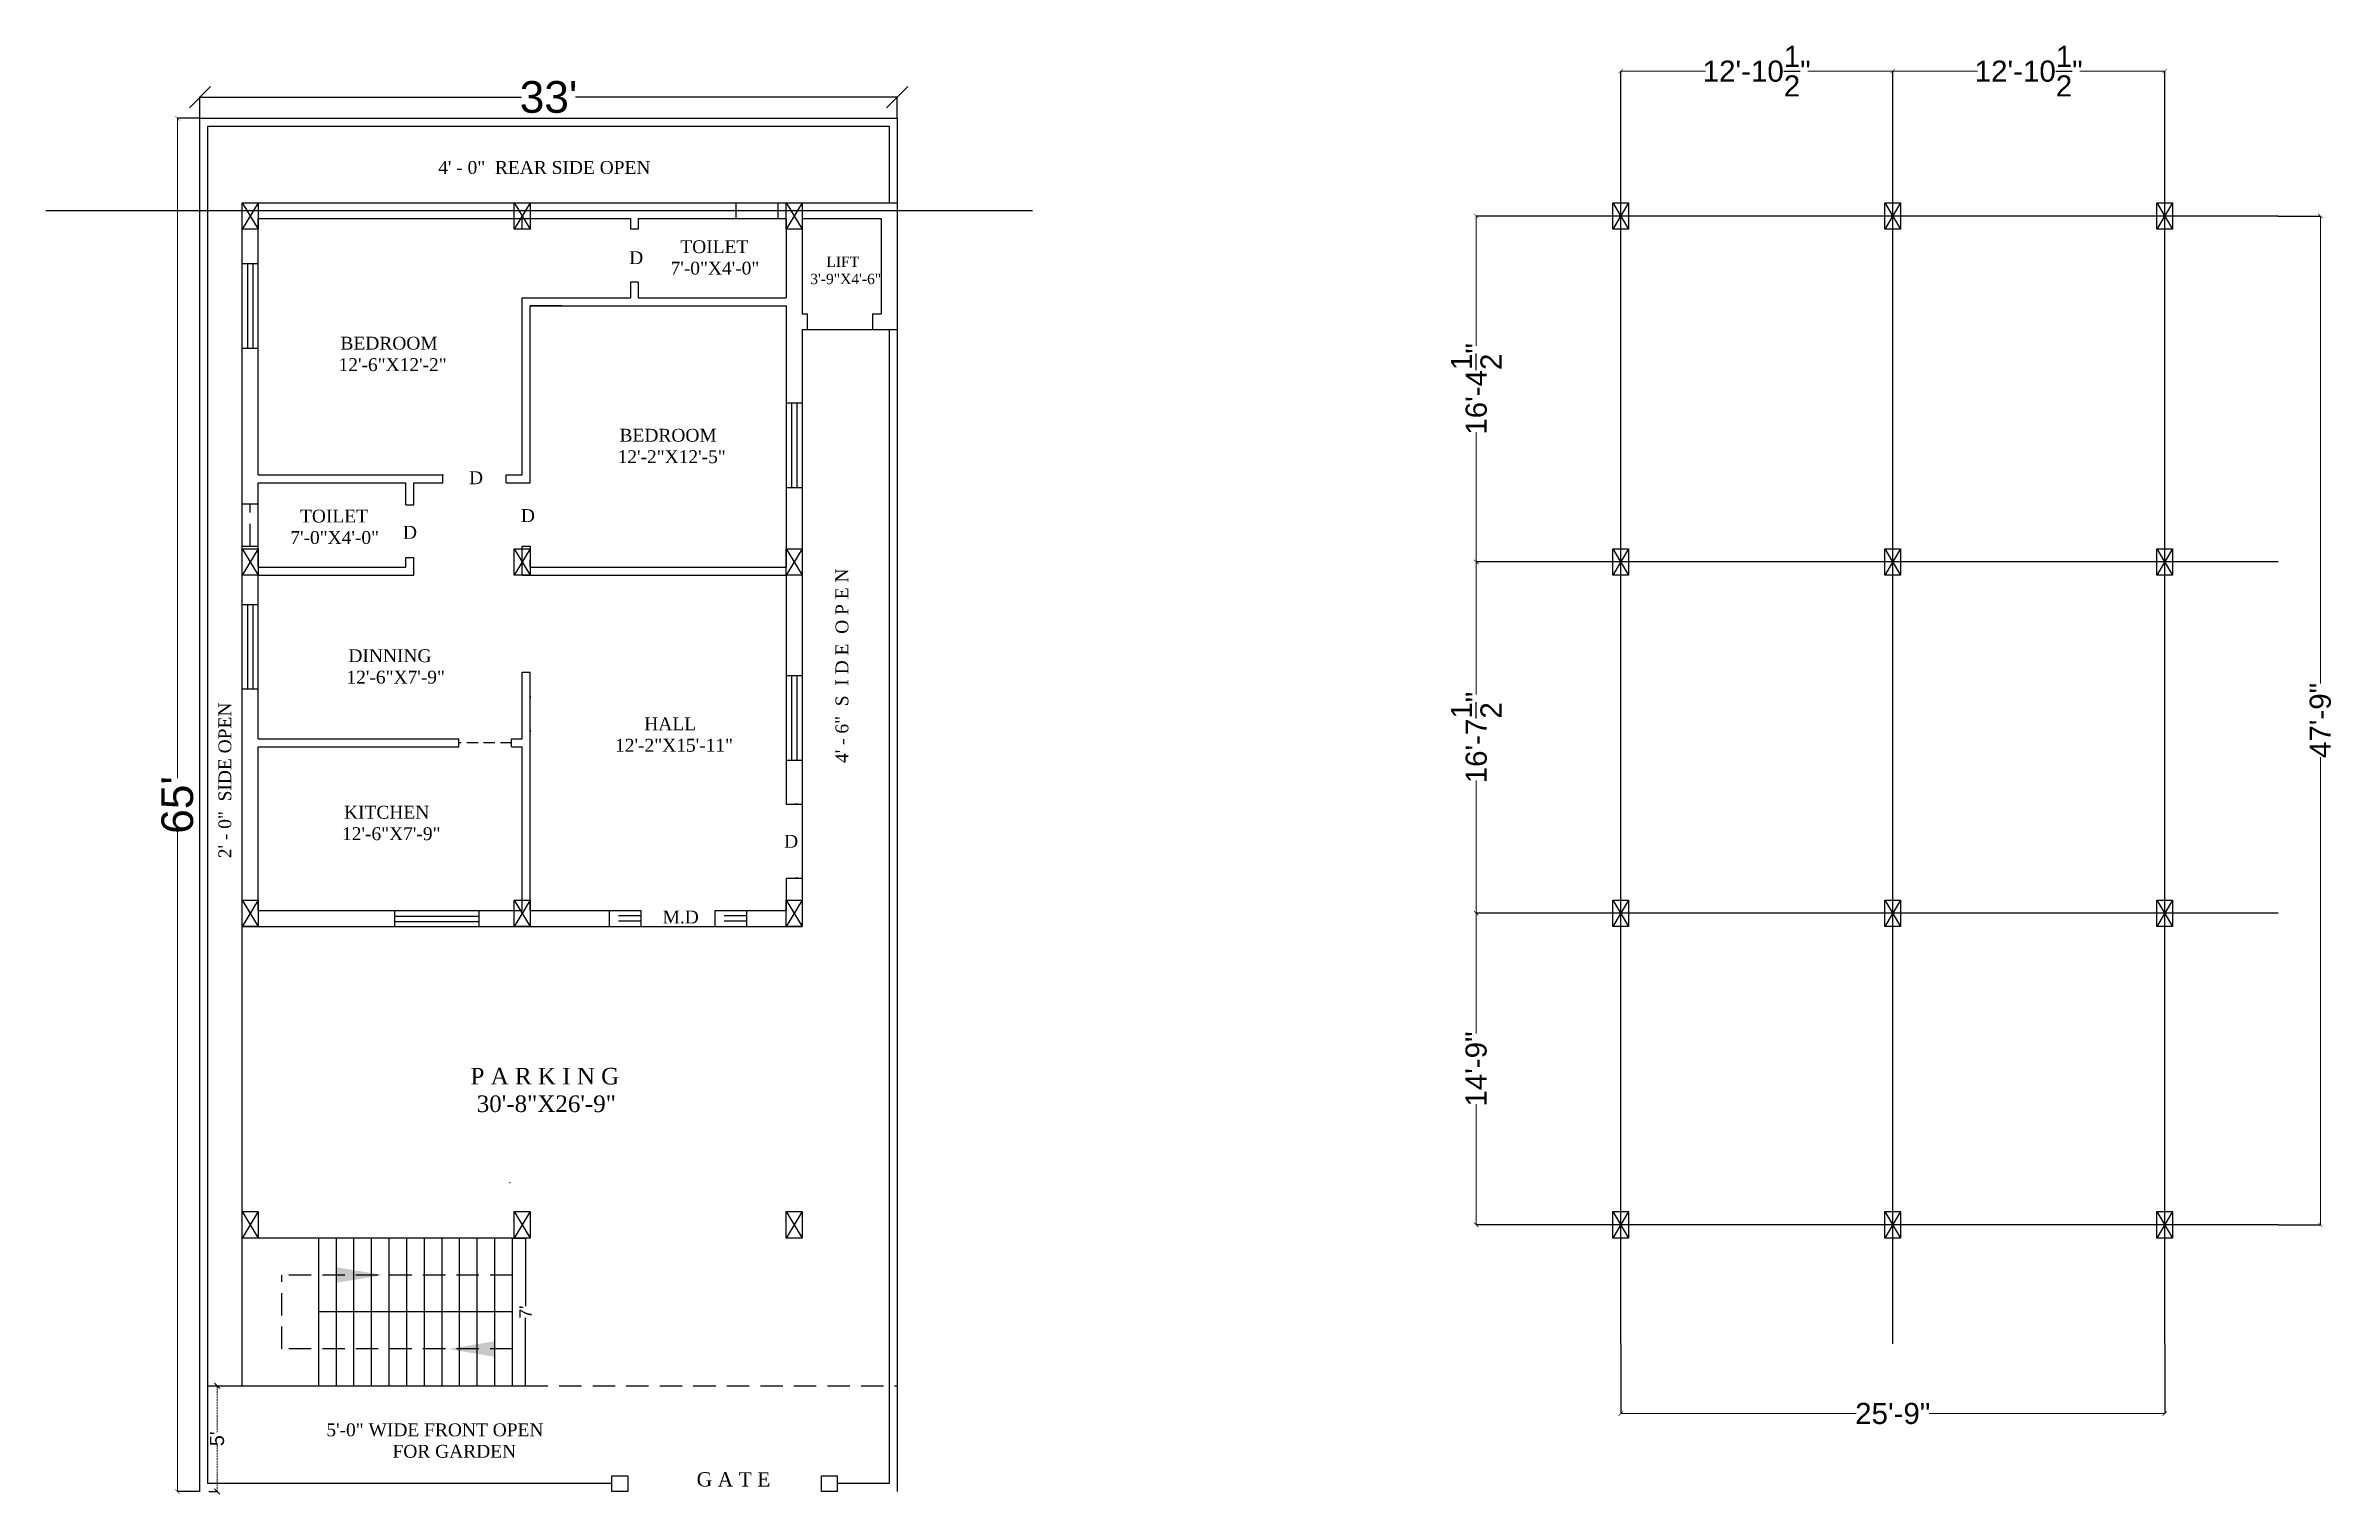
# Model space of a CAD drawing. Header units: inches. Extents: x 572007 to 584304, y -133032 to -127720.
# Drawn here: x 579729 to 581029, y -132217 to -131395 of the extents above; entities that cross this region are included whole.
import ezdxf

# ---------------------------------------------------------------- set-up
doc = ezdxf.new("R2010")
doc.units = ezdxf.units.IN
doc.header["$LTSCALE"] = 2
doc.header["$MEASUREMENT"] = 0
doc.header["$PDSIZE"] = 60727.40515
doc.linetypes.add('DASHED', pattern=[0.75, 0.5, -0.25])
doc.linetypes.add('HIDDEN', pattern=[9.525, 6.35, -3.175])
doc.styles.add('MtXpl_Times_New_Roma', font='times.ttf')
doc.styles.get("Standard").update_dxf_attribs({"font": 'arial.ttf'})
doc.dimstyles.new('Standard$0', dxfattribs={"dimtxt": 12, "dimasz": 2.5, "dimexe": 0, "dimexo": 0, "dimgap": 0, "dimtad": 0, "dimdec": 1, "dimzin": 0, "dimdsep": 46, "dimlunit": 4, "dimtxsty": 'Standard', "dimblk": 'ARCHTICK', "dimcen": 15.09, "dimclrd": 47, "dimadec": 0, "dimazin": 0, "dimtfac": 1, "dimtdec": 1, "dimtofl": 0, "dimtmove": 0, "dimatfit": 3, "dimldrblk": 'ARCHTICK', "dimfxl": 1, "dimtolj": 1, "dimtzin": 0, "dimlwd": 20, "dimarcsym": 0})

msp = doc.modelspace()

# ---------------------------------------------------------------- texts
at = {"color": 174, "true_color": 0x0000a3, "style": 'MtXpl_Times_New_Roma'}
for s, height, p in [('4\' - 0"  REAR SIDE OPEN', 7.3089, (579951.89, -131467.37)), ('D', 7.31, (580060.39, -131518.6)), ('    LIFT', 5.847, (580163.57, -131520.22)), ('3\'-9"X4\'-6"', 5.8471, (580163.22, -131529.97)), ('BEDROOM', 7.309, (579896.39, -131567.18)), ('12\'-6"X12\'-2"', 7.3089, (579895.3, -131579.37)), ('BEDROOM', 7.309, (580054.89, -131619.47)), ('12\'-2"X12\'-5"', 7.3089, (580053.8, -131631.65)), ('D', 7.31, (579969.39, -131643.6)), ('D', 7.31, (579998.89, -131665.1)), ('D', 7.31, (579931.89, -131674.6)), ('DINNING', 7.309, (579900.88, -131744.68)), ('12\'-6"X7\'-9"', 7.3089, (579899.8, -131756.87)), ('KITCHEN', 7.309, (579898.39, -131833.6)), ('12\'-6"X7\'-9"', 7.3089, (579897.3, -131845.78)), ('D', 7.31, (580148.39, -131850.1)), ('M.D', 7.309, (580079.39, -131893.1)), ('  G A T E', 8.121, (580092.57, -132212.91))]:
    msp.add_text(s, height=height, dxfattribs=at).set_placement(p)
for s, p in [('4\' - 6"  S  I D E  O P E N', (580184.88, -131801.96)), ('2\' - 0"  SIDE OPEN', (579834.38, -131856.03))]:
    msp.add_text(s, height=7.3089, rotation=90, dxfattribs=at).set_placement(p)
at = {"linetype": 'ByBlock', "insert": (580014.57, -131423.79), "char_height": 18, "attachment_point": 5}
msp.add_mtext("\\A1;33'", dxfattribs=at)
at = {"color": 174, "true_color": 0x0000a3, "attachment_point": 1, "style": 'MtXpl_Times_New_Roma'}
for s, width, gutter_width, insert, char_height in [('  TOILET\\P7\'-0"X4\'-0" ', 93.06, 1267.28, (580083.9, -131505.06), 7.3089), ('  TOILET\\P7\'-0"X4\'-0" ', 93.06, 1267.28, (579867.9, -131658.06), 7.3089), ('      HALL \\P12\'-2"X15\'-11" ', 93.06, 1267.28, (580052.4, -131776.06), 7.3089), ('   P A R K I N G\\P    30\'-8"X26\'-9" ', 119.7683, 1630.99, (579959.59, -131975.13), 9.4066), ('\\pxqc;5\'-0" WIDE FRONT OPEN         FOR GARDEN ', 123.2473, 1267.28, (579888.4, -132177.06), 7.3089)]:
    msp.add_mtext_dynamic_manual_height_columns(s, width=width, gutter_width=gutter_width, heights=[0], dxfattribs=dict(at, insert=insert, char_height=char_height))
at = {"color": 182, "linetype": 'ByBlock', "insert": (580001.57, -132113.79), "char_height": 7, "attachment_point": 5, "rotation": 90}
msp.add_mtext("\\A1;7'", dxfattribs=at)

# ---------------------------------------------------------------- blocks, each defined once
blk = doc.blocks.new('_Oblique')
at = {"color": 0, "linetype": 'ByBlock', "lineweight": -2}
blk.add_line((-0.5, -0.5), (0.5, 0.5), dxfattribs=at)
blk = doc.blocks.new('*D30')
at = {"color": 0, "lineweight": -2, "transparency": 16777216}
for p, q in [((579821.6, -132155.8), (579826.3, -132155.8)), ((579821.6, -132215.8), (579826.3, -132215.8))]:
    blk.add_line(p, q, dxfattribs=at)
at = {"color": 47, "linetype": 'DASHED', "lineweight": 15, "transparency": 16777216}
for p, q in [((579826.3, -132155.8), (579826.3, -132182.1)), ((579826.3, -132215.8), (579826.3, -132189.5))]:
    blk.add_line(p, q, dxfattribs=at)
at = {"layer": 'DEFPOINTS', "color": 0, "transparency": 16777216}
for p in [(579819.6, -132155.8), (579819.6, -132215.8), (579826.3, -132215.8)]:
    blk.add_point(p, dxfattribs=at)
at = {"color": 47, "lineweight": 15, "transparency": 16777216, "xscale": 3, "yscale": 3, "zscale": 3}
for p, rotation in [((579826.3, -132155.8), 90), ((579826.3, -132215.8), 270)]:
    blk.add_blockref('_Oblique', p, dxfattribs=dict(at, rotation=rotation))
at = {"transparency": 16777216, "insert": (579826.3, -132185.8), "char_height": 12, "attachment_point": 5, "rotation": 90}
blk.add_mtext("\\A1;{\\H0.66667x;5'}", dxfattribs=at)
blk = doc.blocks.new('_ArchTick')
at = {"color": 0, "linetype": 'ByBlock', "const_width": 0.15}
blk.add_lwpolyline([(-0.5, -0.5), (0.5, 0.5)], dxfattribs=at)
blk = doc.blocks.new('*D31')
at = {"color": 0, "linetype": 'Continuous', "lineweight": -2, "transparency": 16777216}
for p, q in [((579816.6, -131435.8), (579803.8, -131435.8)), ((579816.6, -132215.8), (579803.8, -132215.8))]:
    blk.add_line(p, q, dxfattribs=at)
at = {"color": 47, "lineweight": 20, "transparency": 16777216}
for p, q in [((579803.8, -131435.8), (579803.8, -131810.5)), ((579803.8, -132215.8), (579803.8, -131841.1))]:
    blk.add_line(p, q, dxfattribs=at)
at = {"layer": 'DEFPOINTS', "color": 0, "transparency": 16777216}
for p in [(579816.6, -131435.8), (579803.8, -132215.8), (579816.6, -132215.8)]:
    blk.add_point(p, dxfattribs=at)
at = {"color": 47, "lineweight": 20, "transparency": 16777216, "xscale": 2.5, "yscale": 2.5, "zscale": 2.5}
for p, rotation in [((579803.8, -131435.8), 90), ((579803.8, -132215.8), 270)]:
    blk.add_blockref('_ArchTick', p, dxfattribs=dict(at, rotation=rotation))
at = {"color": 0, "transparency": 16777216, "insert": (579803.8, -131825.8), "char_height": 12, "attachment_point": 5, "rotation": 90}
blk.add_mtext("\\A1;{\\H1.5x;65'}", dxfattribs=at)
blk = doc.blocks.new('*D32')
at = {"color": 0, "linetype": 'Continuous', "lineweight": -2, "transparency": 16777216}
for p, q in [((580623.6, -131423.8), (580623.6, -131409)), ((580778.1, -131423.8), (580778.1, -131409))]:
    blk.add_line(p, q, dxfattribs=at)
at = {"color": 47, "lineweight": 20, "transparency": 16777216}
for p, q in [((580623.6, -131409), (580671.7, -131409)), ((580778.1, -131409), (580729.9, -131409))]:
    blk.add_line(p, q, dxfattribs=at)
at = {"layer": 'DEFPOINTS', "color": 0, "transparency": 16777216}
for p in [(580778.1, -131409), (580623.6, -131423.8), (580778.1, -131423.8)]:
    blk.add_point(p, dxfattribs=at)
at = {"color": 47, "lineweight": 20, "transparency": 16777216, "xscale": 2.5, "yscale": 2.5, "zscale": 2.5, "rotation": 180}
blk.add_blockref('_ArchTick', (580623.6, -131409), dxfattribs=at)
at = {"color": 47, "lineweight": 20, "transparency": 16777216, "xscale": 2.5, "yscale": 2.5, "zscale": 2.5}
blk.add_blockref('_ArchTick', (580778.1, -131409), dxfattribs=at)
at = {"color": 0, "transparency": 16777216, "insert": (580700.8, -131409), "char_height": 12, "attachment_point": 5}
blk.add_mtext('\\A1;12\'-10{\\H1x;\\S1/2;}"', dxfattribs=at)
blk = doc.blocks.new('*D33')
at = {"color": 0, "linetype": 'Continuous', "lineweight": -2, "transparency": 16777216}
for p, q in [((580778.1, -131423.8), (580778.1, -131409)), ((580932.6, -131423.8), (580932.6, -131409))]:
    blk.add_line(p, q, dxfattribs=at)
at = {"color": 47, "lineweight": 20, "transparency": 16777216}
for p, q in [((580778.1, -131409), (580826.2, -131409)), ((580932.6, -131409), (580884.4, -131409))]:
    blk.add_line(p, q, dxfattribs=at)
at = {"layer": 'DEFPOINTS', "color": 0, "transparency": 16777216}
for p in [(580932.6, -131409), (580778.1, -131423.8), (580932.6, -131423.8)]:
    blk.add_point(p, dxfattribs=at)
at = {"color": 47, "lineweight": 20, "transparency": 16777216, "xscale": 2.5, "yscale": 2.5, "zscale": 2.5, "rotation": 180}
blk.add_blockref('_ArchTick', (580778.1, -131409), dxfattribs=at)
at = {"color": 47, "lineweight": 20, "transparency": 16777216, "xscale": 2.5, "yscale": 2.5, "zscale": 2.5}
blk.add_blockref('_ArchTick', (580932.6, -131409), dxfattribs=at)
at = {"color": 0, "transparency": 16777216, "insert": (580855.3, -131409), "char_height": 12, "attachment_point": 5}
blk.add_mtext('\\A1;12\'-10{\\H1x;\\S1/2;}"', dxfattribs=at)
blk = doc.blocks.new('*D34')
at = {"color": 0, "linetype": 'Continuous', "lineweight": -2, "transparency": 16777216}
for p, q in [((580559.1, -131491.3), (580541.5, -131491.3)), ((580559.1, -131687.8), (580541.5, -131687.8))]:
    blk.add_line(p, q, dxfattribs=at)
at = {"color": 47, "lineweight": 20, "transparency": 16777216}
for p, q in [((580541.5, -131491.3), (580541.5, -131565.1)), ((580541.5, -131687.8), (580541.5, -131614))]:
    blk.add_line(p, q, dxfattribs=at)
at = {"layer": 'DEFPOINTS', "color": 0, "transparency": 16777216}
for p in [(580559.1, -131491.3), (580541.5, -131687.8), (580559.1, -131687.8)]:
    blk.add_point(p, dxfattribs=at)
at = {"color": 47, "lineweight": 20, "transparency": 16777216, "xscale": 2.5, "yscale": 2.5, "zscale": 2.5}
for p, rotation in [((580541.5, -131491.3), 90), ((580541.5, -131687.8), 270)]:
    blk.add_blockref('_ArchTick', p, dxfattribs=dict(at, rotation=rotation))
at = {"color": 0, "transparency": 16777216, "insert": (580541.5, -131589.5), "char_height": 12, "attachment_point": 5, "rotation": 90}
blk.add_mtext('\\A1;16\'-4{\\H1x;\\S1/2;}"', dxfattribs=at)
blk = doc.blocks.new('*D35')
at = {"color": 0, "linetype": 'Continuous', "lineweight": -2, "transparency": 16777216}
for p, q in [((580559.1, -131687.8), (580541.5, -131687.8)), ((580559.1, -131887.3), (580541.5, -131887.3))]:
    blk.add_line(p, q, dxfattribs=at)
at = {"color": 47, "lineweight": 20, "transparency": 16777216}
for p, q in [((580541.5, -131687.8), (580541.5, -131763.1)), ((580541.5, -131887.3), (580541.5, -131812))]:
    blk.add_line(p, q, dxfattribs=at)
at = {"layer": 'DEFPOINTS', "color": 0, "transparency": 16777216}
for p in [(580559.1, -131687.8), (580541.5, -131887.3), (580559.1, -131887.3)]:
    blk.add_point(p, dxfattribs=at)
at = {"color": 47, "lineweight": 20, "transparency": 16777216, "xscale": 2.5, "yscale": 2.5, "zscale": 2.5}
for p, rotation in [((580541.5, -131687.8), 90), ((580541.5, -131887.3), 270)]:
    blk.add_blockref('_ArchTick', p, dxfattribs=dict(at, rotation=rotation))
at = {"color": 0, "transparency": 16777216, "insert": (580541.5, -131787.5), "char_height": 12, "attachment_point": 5, "rotation": 90}
blk.add_mtext('\\A1;16\'-7{\\H1x;\\S1/2;}"', dxfattribs=at)
blk = doc.blocks.new('*D36')
at = {"color": 0, "linetype": 'Continuous', "lineweight": -2, "transparency": 16777216}
for p, q in [((580559.1, -131887.3), (580541.5, -131887.3)), ((580559.1, -132064.3), (580541.5, -132064.3))]:
    blk.add_line(p, q, dxfattribs=at)
at = {"color": 47, "lineweight": 20, "transparency": 16777216}
for p, q in [((580541.5, -131887.3), (580541.5, -131955.7)), ((580541.5, -132064.3), (580541.5, -131995.8))]:
    blk.add_line(p, q, dxfattribs=at)
at = {"layer": 'DEFPOINTS', "color": 0, "transparency": 16777216}
for p in [(580559.1, -131887.3), (580541.5, -132064.3), (580559.1, -132064.3)]:
    blk.add_point(p, dxfattribs=at)
at = {"color": 47, "lineweight": 20, "transparency": 16777216, "xscale": 2.5, "yscale": 2.5, "zscale": 2.5}
for p, rotation in [((580541.5, -131887.3), 90), ((580541.5, -132064.3), 270)]:
    blk.add_blockref('_ArchTick', p, dxfattribs=dict(at, rotation=rotation))
at = {"color": 0, "transparency": 16777216, "insert": (580541.5, -131975.8), "char_height": 12, "attachment_point": 5, "rotation": 90}
blk.add_mtext('\\A1;14\'-9"', dxfattribs=at)
blk = doc.blocks.new('*D37')
at = {"color": 0, "linetype": 'Continuous', "lineweight": -2, "transparency": 16777216}
for p, q in [((580997.1, -131491.3), (581021, -131491.3)), ((580997.1, -132064.3), (581021, -132064.3))]:
    blk.add_line(p, q, dxfattribs=at)
at = {"color": 47, "lineweight": 20, "transparency": 16777216}
for p, q in [((581021, -131491.3), (581021, -131756.9)), ((581021, -132064.3), (581021, -131798.6))]:
    blk.add_line(p, q, dxfattribs=at)
at = {"layer": 'DEFPOINTS', "color": 0, "transparency": 16777216}
for p in [(580997.1, -131491.3), (580997.1, -132064.3), (581021, -132064.3)]:
    blk.add_point(p, dxfattribs=at)
at = {"color": 47, "lineweight": 20, "transparency": 16777216, "xscale": 2.5, "yscale": 2.5, "zscale": 2.5}
for p, rotation in [((581021, -131491.3), 90), ((581021, -132064.3), 270)]:
    blk.add_blockref('_ArchTick', p, dxfattribs=dict(at, rotation=rotation))
at = {"color": 0, "transparency": 16777216, "insert": (581021, -131777.8), "char_height": 12, "attachment_point": 5, "rotation": 90}
blk.add_mtext('\\A1;47\'-9"', dxfattribs=at)
blk = doc.blocks.new('*D38')
at = {"color": 0, "linetype": 'Continuous', "lineweight": -2, "transparency": 16777216}
for p, q in [((580623.6, -132131.8), (580623.6, -132171.5)), ((580932.6, -132131.8), (580932.6, -132171.5))]:
    blk.add_line(p, q, dxfattribs=at)
at = {"color": 47, "lineweight": 20, "transparency": 16777216}
for p, q in [((580623.6, -132171.5), (580757.4, -132171.5)), ((580932.6, -132171.5), (580798.8, -132171.5))]:
    blk.add_line(p, q, dxfattribs=at)
at = {"layer": 'DEFPOINTS', "color": 0, "transparency": 16777216}
for p in [(580623.6, -132131.8), (580932.6, -132131.8), (580932.6, -132171.5)]:
    blk.add_point(p, dxfattribs=at)
at = {"color": 47, "lineweight": 20, "transparency": 16777216, "xscale": 2.5, "yscale": 2.5, "zscale": 2.5, "rotation": 180}
blk.add_blockref('_ArchTick', (580623.6, -132171.5), dxfattribs=at)
at = {"color": 47, "lineweight": 20, "transparency": 16777216, "xscale": 2.5, "yscale": 2.5, "zscale": 2.5}
blk.add_blockref('_ArchTick', (580932.6, -132171.5), dxfattribs=at)
at = {"color": 0, "transparency": 16777216, "insert": (580778.1, -132171.5), "char_height": 12, "attachment_point": 5}
blk.add_mtext('\\A1;25\'-9"', dxfattribs=at)

# ---------------------------------------------------------------- dimensions: what is measured, and where the dimension line sits
at = {"color": 0}
for p1, p2, distance, picture, middle in [((580623.57, -131423.79), (580778.07, -131423.79), 14.79, '*D32', (580700.82, -131409)), ((580559.07, -131491.29), (580559.07, -131687.79), -17.57, '*D34', (580541.5, -131589.54)), ((580997.07, -131491.29), (580997.07, -132064.29), 23.93, '*D37', (581021, -131777.79)), ((580623.57, -132131.79), (580932.57, -132131.79), -39.71, '*D38', (580778.07, -132171.5))]:
    dim = msp.add_aligned_dim(p1=p1, p2=p2, distance=distance, dimstyle='Standard$0', dxfattribs=at)
    dim.commit()
    dim.dimension.update_dxf_attribs({"geometry": picture, "text_midpoint": middle})
for base, p1, p2, angle, picture, middle in [((580932.57, -131409), (580778.07, -131423.79), (580932.57, -131423.79), 180, '*D33', (580855.32, -131409)), ((580541.5, -131887.29), (580559.07, -131687.79), (580559.07, -131887.29), 90, '*D35', (580541.5, -131787.54)), ((580541.5, -132064.29), (580559.07, -131887.29), (580559.07, -132064.29), 90, '*D36', (580541.5, -131975.79))]:
    dim = msp.add_linear_dim(base=base, p1=p1, p2=p2, angle=angle, dimstyle='Standard$0', override={"dimtmove": 1}, dxfattribs=at)
    dim.commit()
    dim.dimension.update_dxf_attribs({"geometry": picture, "text_midpoint": middle})
dim = msp.add_aligned_dim(p1=(579816.57, -131435.79), p2=(579816.57, -132215.79), distance=-12.74, text='{\\H1.5x;<>}', dimstyle='Standard$0', dxfattribs=at)
dim.commit()
dim.dimension.update_dxf_attribs({"geometry": '*D31', "text_midpoint": (579803.83, -131825.79)})
dim = msp.add_aligned_dim(p1=(579819.57, -132155.79), p2=(579819.57, -132215.79), distance=6.76, text='{\\H0.66667x;<>}', dimstyle='Standard$0', override={"dimasz": 3, "dimexo": 2, "dimblk": 'Oblique', "dimclrt": 256, "dimaunit": 3, "dimldrblk": 'Oblique', "dimfxl": 6, "dimfxlon": 1, "dimlwd": 15, "dimarcsym": 1}, dxfattribs=at)
dim.commit()
dim.dimension.update_dxf_attribs({"geometry": '*D30', "text_midpoint": (579826.33, -132185.79)})

# ---------------------------------------------------------------- linework, layer by layer
at = {"linetype": 'Continuous'}
for p, q in [((579816.57, -131427.29), (579816.57, -131423.61)), ((579816.57, -131423.79), (579999.21, -131423.79)), ((580212.57, -131423.79), (580029.93, -131423.79)), ((580212.57, -131427.29), (580212.57, -131423.61)), ((579998.07, -132071.79), (580001.75, -132071.79)), ((580001.57, -132071.79), (580001.57, -132110.51)), ((580001.57, -132155.79), (580001.57, -132117.08))]:
    msp.add_line(p, q, dxfattribs=at)
at = {"linetype": 'ByBlock'}
for p, q in [((579816.57, -131435.79), (579816.57, -131427.29)), ((580212.57, -131435.79), (580212.57, -131427.29)), ((579816.57, -131435.79), (579808.57, -131435.79)), ((580121.07, -131492.79), (580121.07, -131483.79)), ((580145.07, -131492.79), (580145.07, -131483.79)), ((580161.57, -131546.79), (580161.57, -131555.79)), ((580198.57, -131546.79), (580198.57, -131555.79)), ((580004.07, -131678.79), (580004.07, -131690.79)), ((579999.57, -131750.29), (580004.07, -131750.29)), ((579994.07, -132071.79), (579998.07, -132071.79))]:
    msp.add_line(p, q, dxfattribs=at)
at = {"color": 0}
for p, q in [((580623.57, -132131.79), (580623.57, -131423.79)), ((580778.07, -132131.79), (580778.07, -131423.79)), ((580932.57, -132131.79), (580932.57, -131423.79)), ((580289.5, -131488.29), (579729, -131488.29)), ((580997.07, -131491.29), (580559.07, -131491.29)), ((579990.57, -131642.79), (580004.07, -131642.79)), ((580997.07, -131687.79), (580559.07, -131687.79)), ((579993.57, -131792.79), (579993.57, -131788.29)), ((580997.07, -131887.29), (580559.07, -131887.29)), ((580997.07, -132064.29), (580559.07, -132064.29)), ((579821.07, -132155.79), (580001.57, -132155.79)), ((580050.57, -132206.79), (580059.57, -132206.79)), ((580050.57, -132215.79), (580050.57, -132206.79)), ((580059.57, -132206.79), (580059.57, -132215.79)), ((580169.57, -132206.79), (580178.57, -132206.79)), ((580169.57, -132215.79), (580169.57, -132206.79)), ((580178.57, -132206.79), (580178.57, -132215.79)), ((580059.57, -132215.79), (580050.57, -132215.79)), ((580178.57, -132215.79), (580169.57, -132215.79))]:
    msp.add_line(p, q, dxfattribs=at)
for p, q in [((579816.57, -131435.79), (580212.57, -131435.79)), ((579816.57, -132215.79), (579816.57, -131435.79)), ((579821.07, -131440.29), (580208.07, -131440.29)), ((579821.07, -132211.29), (579821.07, -131440.29)), ((580208.07, -131440.29), (580208.07, -131483.79)), ((580212.57, -131435.79), (580212.57, -132215.79)), ((579840.57, -131483.79), (580158.57, -131483.79)), ((579840.57, -132095.79), (579840.57, -131483.79)), ((579849.57, -131492.79), (580061.07, -131492.79)), ((579849.57, -131638.29), (579849.57, -131492.79)), ((579999.57, -131498.79), (579999.57, -131492.79)), ((580061.07, -131492.79), (580061.07, -131498.79)), ((580065.57, -131492.79), (580065.57, -131498.79)), ((580065.57, -131492.79), (580149.57, -131492.79)), ((580149.57, -131492.79), (580149.57, -131537.79)), ((580158.57, -131483.79), (580212.57, -131483.79)), ((580158.57, -131492.79), (580158.57, -131546.79)), ((580158.57, -131492.79), (580203.57, -131492.79)), ((580203.57, -131492.79), (580203.57, -131546.79)), ((580778.07, -131498.79), (580778.07, -131492.79)), ((580065.57, -131498.79), (580061.07, -131498.79)), ((579840.57, -131518.29), (579849.57, -131518.29)), ((579843.57, -131518.29), (579843.57, -131566.29)), ((579846.57, -131518.29), (579846.57, -131566.29)), ((580061.07, -131528.79), (580061.07, -131537.79)), ((580065.57, -131528.79), (580061.07, -131528.79)), ((580065.57, -131528.79), (580065.57, -131537.79)), ((579999.57, -131537.79), (580061.07, -131537.79)), ((579999.57, -131638.29), (579999.57, -131537.79)), ((580004.07, -131542.29), (580149.57, -131542.29)), ((580004.07, -131642.79), (580004.07, -131542.29)), ((580022.07, -131542.29), (580004.07, -131542.29)), ((580065.57, -131537.79), (580149.57, -131537.79)), ((580149.57, -131542.29), (580149.57, -131690.79)), ((580158.57, -131546.79), (580161.57, -131546.79)), ((580198.57, -131546.79), (580203.57, -131546.79)), ((580158.57, -131555.79), (580158.57, -131894.79)), ((580158.57, -131555.79), (580212.57, -131555.79)), ((580208.07, -131555.79), (580208.07, -132211.29)), ((579840.57, -131566.29), (579849.57, -131566.29)), ((580149.57, -131597.43), (580158.57, -131597.43)), ((580152.57, -131597.43), (580152.57, -131645.43)), ((580155.57, -131597.43), (580155.57, -131645.43)), ((579849.57, -131638.29), (579954.92, -131638.29)), ((579849.57, -131642.79), (579933.57, -131642.79)), ((579849.57, -131690.79), (579849.57, -131642.79)), ((579933.57, -131655.29), (579933.57, -131642.79)), ((579938.07, -131642.79), (579954.57, -131642.79)), ((579938.07, -131655.29), (579938.07, -131642.79)), ((579954.57, -131642.79), (579954.57, -131638.29)), ((579990.57, -131638.29), (579999.57, -131638.29)), ((579990.57, -131642.79), (579990.57, -131638.29)), ((580149.57, -131645.43), (580158.57, -131645.43)), ((579840.57, -131654.79), (579849.57, -131654.79)), ((579933.57, -131655.29), (579938.07, -131655.29)), ((579840.57, -131678.79), (579849.57, -131678.79)), ((579933.57, -131690.79), (579933.57, -131685.29)), ((579933.57, -131685.29), (579938.07, -131685.29)), ((579938.07, -131695.29), (579938.07, -131685.29)), ((579999.57, -131678.79), (580004.07, -131678.79)), ((579999.57, -131695.29), (579999.57, -131678.79)), ((580004.07, -131690.79), (580004.07, -131686.79)), ((579849.57, -131690.79), (579933.57, -131690.79)), ((579849.57, -131695.29), (579938.07, -131695.29)), ((579849.57, -131788.29), (579849.57, -131695.29)), ((579999.57, -131695.29), (580149.57, -131695.29)), ((580004.07, -131690.79), (580149.57, -131690.79)), ((580149.57, -131695.29), (580149.57, -131825.29)), ((579840.57, -131711.93), (579849.57, -131711.93)), ((579843.57, -131711.93), (579843.57, -131759.93)), ((579846.57, -131711.93), (579846.57, -131759.93)), ((579999.57, -131788.29), (579999.57, -131750.29)), ((580004.07, -131885.79), (580004.07, -131750.29)), ((580149.57, -131752.29), (580158.57, -131752.29)), ((580152.57, -131752.29), (580152.57, -131800.29)), ((580155.57, -131752.29), (580155.57, -131800.29)), ((579840.57, -131759.93), (579849.57, -131759.93)), ((580004.07, -131763.92), (580004.07, -131764.92)), ((579849.57, -131788.29), (579963.57, -131788.29)), ((579849.57, -131885.79), (579849.57, -131792.79)), ((579849.57, -131792.79), (579963.57, -131792.79)), ((579963.57, -131792.79), (579963.57, -131788.29)), ((579993.57, -131788.29), (579999.57, -131788.29)), ((579993.57, -131792.79), (579999.57, -131792.79)), ((579999.57, -131827.86), (579999.57, -131792.79)), ((580004.07, -131783.29), (580004.07, -131784.3)), ((580149.57, -131800.29), (580158.57, -131800.29)), ((579999.57, -131885.79), (579999.57, -131827.86)), ((580149.57, -131825.29), (580158.57, -131825.29)), ((580156.22, -131825.29), (580154.91, -131825.29)), ((580149.57, -131867.29), (580149.57, -131885.79)), ((580149.57, -131867.29), (580158.57, -131867.29)), ((580156.22, -131867.29), (580154.91, -131867.29)), ((579840.57, -131894.79), (580158.57, -131894.79)), ((579849.57, -131885.79), (579953.07, -131885.79)), ((579927, -131885.79), (579927, -131894.79)), ((579927, -131888.93), (579975, -131888.93)), ((579927, -131891.93), (579975, -131891.93)), ((579951.07, -131885.79), (579999.57, -131885.79)), ((579975, -131885.79), (579975, -131894.79)), ((580004.07, -131885.79), (580067.07, -131885.79)), ((580049.07, -131885.79), (580049.07, -131894.79)), ((580067.07, -131885.79), (580067.07, -131894.79)), ((580109.07, -131885.79), (580149.57, -131885.79)), ((580109.07, -131885.79), (580109.07, -131894.79)), ((580127.07, -131885.79), (580127.07, -131894.79)), ((579994.07, -132071.79), (579840.57, -132071.79)), ((579840.57, -132155.79), (579840.57, -132071.79)), ((579884.07, -132155.79), (579884.07, -132071.79)), ((579894.07, -132155.79), (579894.07, -132071.79)), ((579904.07, -132155.79), (579904.07, -132071.79)), ((579914.07, -132155.79), (579914.07, -132071.79)), ((579924.07, -132155.79), (579924.07, -132071.79)), ((579934.07, -132155.79), (579934.07, -132071.79)), ((579944.07, -132155.79), (579944.07, -132071.79)), ((579954.07, -132155.79), (579954.07, -132071.79)), ((579964.07, -132155.79), (579964.07, -132071.79)), ((579974.07, -132155.79), (579974.07, -132071.79)), ((579984.07, -132155.79), (579984.07, -132071.79)), ((579994.07, -132155.79), (579994.07, -132071.79)), ((579994.07, -132113.79), (579884.07, -132113.79)), ((580050.57, -132211.29), (579821.07, -132211.29)), ((580208.07, -132211.29), (580178.57, -132211.29))]:
    msp.add_line(p, q)
at = {"color": 240}
for p, q in [((579849.57, -131483.79), (579840.57, -131498.79)), ((579840.57, -131483.79), (579849.57, -131498.79)), ((580004.07, -131483.79), (579995.07, -131498.79)), ((579995.07, -131483.79), (580004.07, -131498.79)), ((580158.57, -131483.79), (580149.57, -131498.79)), ((580149.57, -131483.79), (580158.57, -131498.79)), ((580628.07, -131483.79), (580619.07, -131498.79)), ((580619.07, -131483.79), (580628.07, -131498.79)), ((580782.57, -131483.79), (580773.57, -131498.79)), ((580773.57, -131483.79), (580782.57, -131498.79)), ((580937.07, -131483.79), (580928.07, -131498.79)), ((580928.07, -131483.79), (580937.07, -131498.79)), ((579849.57, -131680.29), (579840.57, -131695.29)), ((579840.57, -131680.29), (579849.57, -131695.29)), ((580004.07, -131680.29), (579995.07, -131695.29)), ((579995.07, -131680.29), (580004.07, -131695.29)), ((580158.57, -131680.29), (580149.57, -131695.29)), ((580149.57, -131680.29), (580158.57, -131695.29)), ((580628.07, -131680.29), (580619.07, -131695.29)), ((580619.07, -131680.29), (580628.07, -131695.29)), ((580782.57, -131680.29), (580773.57, -131695.29)), ((580773.57, -131680.29), (580782.57, -131695.29)), ((580937.07, -131680.29), (580928.07, -131695.29)), ((580928.07, -131680.29), (580937.07, -131695.29)), ((579849.57, -131879.79), (579840.57, -131894.79)), ((579840.57, -131879.79), (579849.57, -131894.79)), ((580004.07, -131879.79), (579995.07, -131894.79)), ((579995.07, -131879.79), (580004.07, -131894.79)), ((580158.57, -131879.79), (580149.57, -131894.79)), ((580149.57, -131879.79), (580158.57, -131894.79)), ((580628.07, -131879.79), (580619.07, -131894.79)), ((580619.07, -131879.79), (580628.07, -131894.79)), ((580782.57, -131879.79), (580773.57, -131894.79)), ((580773.57, -131879.79), (580782.57, -131894.79)), ((580937.07, -131879.79), (580928.07, -131894.79)), ((580928.07, -131879.79), (580937.07, -131894.79)), ((579849.57, -132056.79), (579840.57, -132071.79)), ((579840.57, -132056.79), (579849.57, -132071.79)), ((580004.07, -132056.79), (579995.07, -132071.79)), ((579995.07, -132056.79), (580004.07, -132071.79)), ((580158.57, -132056.79), (580149.57, -132071.79)), ((580149.57, -132056.79), (580158.57, -132071.79)), ((580628.07, -132056.79), (580619.07, -132071.79)), ((580619.07, -132056.79), (580628.07, -132071.79)), ((580782.57, -132056.79), (580773.57, -132071.79)), ((580773.57, -132056.79), (580782.57, -132071.79)), ((580937.07, -132056.79), (580928.07, -132071.79)), ((580928.07, -132056.79), (580937.07, -132071.79))]:
    msp.add_line(p, q, dxfattribs=at)
at = {"linetype": 'HIDDEN'}
for p, q in [((580145.07, -131488.29), (580121.07, -131488.29)), ((579845.07, -131678.79), (579845.07, -131654.79)), ((580067.07, -131888.79), (580049.07, -131888.79)), ((580067.07, -131891.79), (580049.07, -131891.79)), ((580127.07, -131888.79), (580109.07, -131888.79)), ((580127.07, -131891.79), (580109.07, -131891.79)), ((579994.07, -132092.79), (579863.07, -132092.79)), ((579863.07, -132134.79), (579863.07, -132092.79)), ((579994.07, -132134.79), (579863.07, -132134.79))]:
    msp.add_line(p, q, dxfattribs=at)
at = {"linetype": 'HIDDEN', "ltscale": 0.5}
msp.add_line((579993.57, -131790.54), (579963.57, -131790.54), dxfattribs=at)
at = {"color": 0, "linetype": 'HIDDEN'}
msp.add_line((580001.57, -132155.79), (580212.57, -132155.79), dxfattribs=at)
at = {"color": 240}
for points in [[(579840.57, -131483.79), (579849.57, -131483.79), (579849.57, -131498.79), (579840.57, -131498.79)], [(579995.07, -131483.79), (580004.07, -131483.79), (580004.07, -131498.79), (579995.07, -131498.79)], [(580149.57, -131483.79), (580158.57, -131483.79), (580158.57, -131498.79), (580149.57, -131498.79)], [(580619.07, -131483.79), (580628.07, -131483.79), (580628.07, -131498.79), (580619.07, -131498.79)], [(580773.57, -131483.79), (580782.57, -131483.79), (580782.57, -131498.79), (580773.57, -131498.79)], [(580928.07, -131483.79), (580937.07, -131483.79), (580937.07, -131498.79), (580928.07, -131498.79)], [(579840.57, -131680.29), (579849.57, -131680.29), (579849.57, -131695.29), (579840.57, -131695.29)], [(579995.07, -131680.29), (580004.07, -131680.29), (580004.07, -131695.29), (579995.07, -131695.29)], [(580149.57, -131680.29), (580158.57, -131680.29), (580158.57, -131695.29), (580149.57, -131695.29)], [(580619.07, -131680.29), (580628.07, -131680.29), (580628.07, -131695.29), (580619.07, -131695.29)], [(580773.57, -131680.29), (580782.57, -131680.29), (580782.57, -131695.29), (580773.57, -131695.29)], [(580928.07, -131680.29), (580937.07, -131680.29), (580937.07, -131695.29), (580928.07, -131695.29)], [(579840.57, -131879.79), (579849.57, -131879.79), (579849.57, -131894.79), (579840.57, -131894.79)], [(579995.07, -131879.79), (580004.07, -131879.79), (580004.07, -131894.79), (579995.07, -131894.79)], [(580149.57, -131879.79), (580158.57, -131879.79), (580158.57, -131894.79), (580149.57, -131894.79)], [(580619.07, -131879.79), (580628.07, -131879.79), (580628.07, -131894.79), (580619.07, -131894.79)], [(580773.57, -131879.79), (580782.57, -131879.79), (580782.57, -131894.79), (580773.57, -131894.79)], [(580928.07, -131879.79), (580937.07, -131879.79), (580937.07, -131894.79), (580928.07, -131894.79)], [(579840.57, -132056.79), (579849.57, -132056.79), (579849.57, -132071.79), (579840.57, -132071.79)], [(579995.07, -132056.79), (580004.07, -132056.79), (580004.07, -132071.79), (579995.07, -132071.79)], [(580149.57, -132056.79), (580158.57, -132056.79), (580158.57, -132071.79), (580149.57, -132071.79)], [(580619.07, -132056.79), (580628.07, -132056.79), (580628.07, -132071.79), (580619.07, -132071.79)], [(580773.57, -132056.79), (580782.57, -132056.79), (580782.57, -132071.79), (580773.57, -132071.79)], [(580928.07, -132056.79), (580937.07, -132056.79), (580937.07, -132071.79), (580928.07, -132071.79)]]:
    msp.add_lwpolyline(points, close=True, dxfattribs=at)
msp.add_arc((579992.52, -132039.76), 0.442, 263.27978, 319.7041)
msp.add_solid([(579894.07, -132088.36), (579920.67, -132092.79), (579894.07, -132097.23)])
at = {"color": 0}
msp.add_solid([(579984.07, -132139.23), (579957.47, -132134.79), (579984.07, -132130.36)], dxfattribs=at)

# ---------------------------------------------------------------- block references
at = {"linetype": 'ByBlock', "xscale": 12, "yscale": 12, "zscale": 12, "rotation": 180}
msp.add_blockref('_Oblique', (579816.57, -131423.79), dxfattribs=at)
at = {"linetype": 'ByBlock', "xscale": 12, "yscale": 12, "zscale": 12}
msp.add_blockref('_Oblique', (580212.57, -131423.79), dxfattribs=at)

msp.set_redraw_order([(e.dxf.handle, doc.entitydb.next_handle()) for e in msp.query("TEXT MTEXT ATTDEF DIMENSION ARC_DIMENSION")])  # texts and dimensions are drawn at this point

doc.saveas('drawing.dxf')
